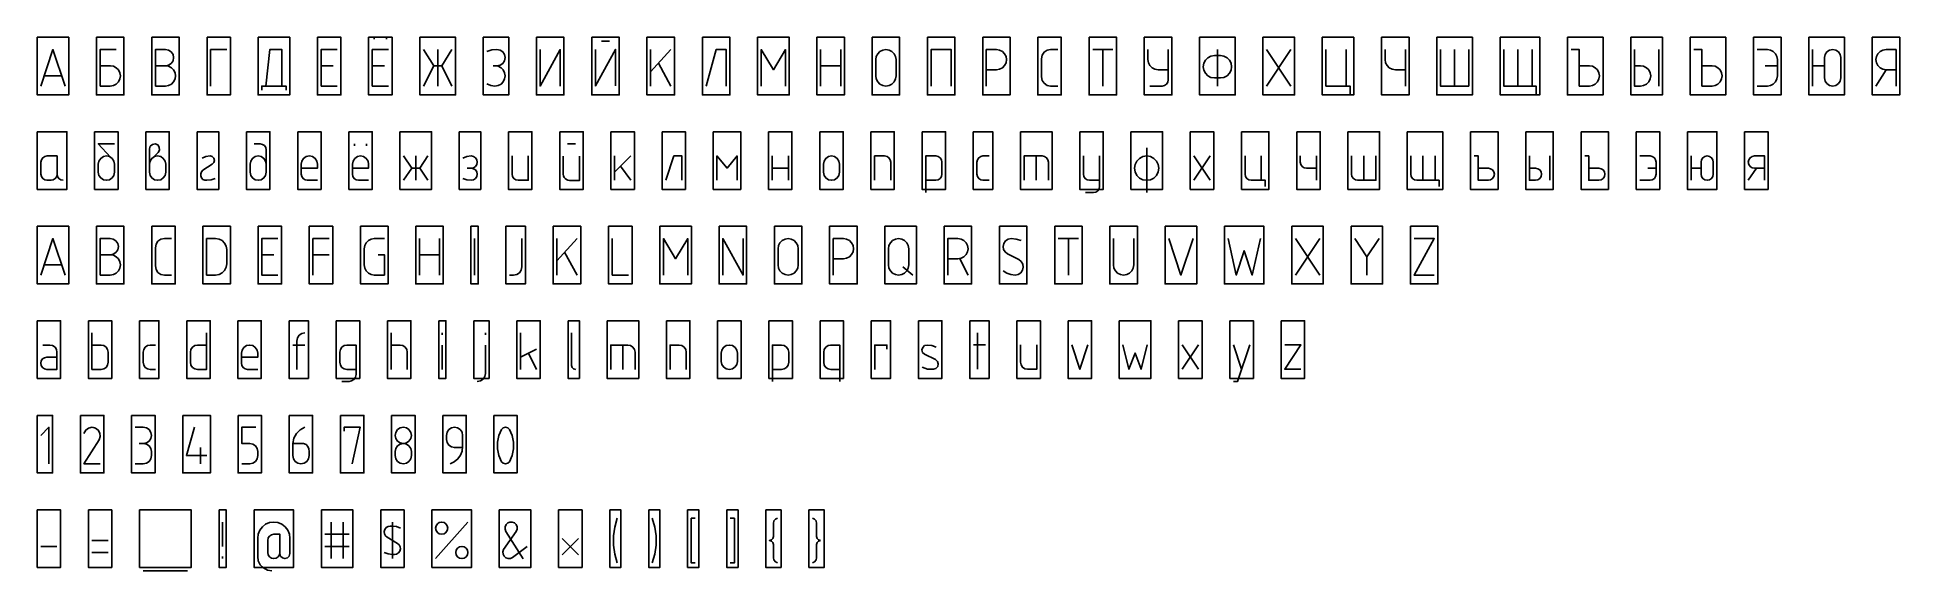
# Model space of a CAD drawing. Extents: x -1 to 355, y -93 to 9.
import ezdxf

# ---------------------------------------------------------------- set-up
doc = ezdxf.new("R2010")
doc.units = 0
doc.layers.get('0').update_dxf_attribs({"linetype": 'CONTINUOUS'})
for name, color, linetype in [('GOST_DIGIT', 3, 'CONTINUOUS'), ('GOST_FRAME', 4, 'CONTINUOUS'), ('GOST_LAT_LOW', 6, 'CONTINUOUS'), ('GOST_LAT_UP', 5, 'CONTINUOUS'), ('GOST_LOWER', 1, 'CONTINUOUS'), ('GOST_PUNCT', 2, 'CONTINUOUS'), ('GOST_UPPER', 7, 'CONTINUOUS')]:
    doc.layers.add(name, color=color, linetype=linetype)

# ---------------------------------------------------------------- blocks, each defined once
blk = doc.blocks.new('UP01')
for points in [[(0.6945, 1.691), (2.9941, 8.6652), (5.3189, 1.691)], [(1.4694, 3.6408), (4.544, 3.6408)]]:
    blk.add_lwpolyline(points)
blk = doc.blocks.new('UP02')
for points in [[(0.6944, 1.691), (0.6944, 8.6652), (3.794, 8.6652)], [(0.6944, 1.691), (2.6442, 1.691), (3.2441, 1.7909), (3.7691, 2.066), (4.194, 2.4909), (4.469, 3.0408), (4.5689, 3.6408), (4.469, 4.2408), (4.194, 4.7656), (3.7691, 5.1907), (3.2441, 5.4655), (2.6442, 5.5656), (0.6944, 5.5656)]]:
    blk.add_lwpolyline(points)
blk = doc.blocks.new('UP03')
for points in [[(0.6944, 1.691), (0.6944, 8.6652), (2.6193, 8.6652)], [(2.6193, 5.5656), (3.2191, 5.6905), (3.7192, 6.0155), (4.0691, 6.5155), (4.1692, 7.1153), (4.0691, 7.7153), (3.7192, 8.2154), (3.2191, 8.5403), (2.6193, 8.6652)], [(2.6193, 5.5656), (0.6944, 5.5656)], [(2.6193, 1.691), (3.2191, 1.7909), (3.7691, 2.066), (4.1941, 2.4909), (4.469, 3.0408), (4.5691, 3.6408), (4.469, 4.2408), (4.1941, 4.7656), (3.7691, 5.1907), (3.2191, 5.4655), (2.6193, 5.5656)], [(2.6193, 1.691), (0.6944, 1.691)]]:
    blk.add_lwpolyline(points)
blk = doc.blocks.new('UP04')
blk.add_lwpolyline([(0.6944, 1.691), (0.6944, 8.6652), (3.7692, 8.6652)])
blk = doc.blocks.new('UP05')
for points in [[(1.4692, 1.691), (2.2442, 8.6652), (4.5689, 8.6652), (4.5689, 1.691)], [(0.6945, 0.9161), (0.6945, 1.691), (5.3439, 1.691), (5.3439, 0.9161)]]:
    blk.add_lwpolyline(points)
blk = doc.blocks.new('UP06')
for points in [[(0.6945, 1.691), (0.6945, 8.6652), (3.7942, 8.6652)], [(0.6945, 5.5656), (3.0192, 5.5656)], [(0.6945, 1.691), (3.7942, 1.691)]]:
    blk.add_lwpolyline(points)
blk = doc.blocks.new('UP07')
for points in [[(1.0694, 10.615), (1.0694, 10.99)], [(3.3942, 10.99), (3.3942, 10.615)], [(3.7942, 1.691), (0.6945, 1.691), (0.6945, 8.6652), (3.7942, 8.6652)], [(3.0192, 5.5656), (0.6945, 5.5656)]]:
    blk.add_lwpolyline(points)
blk = doc.blocks.new('UP08')
for points in [[(0.6945, 1.691), (2.6442, 5.5656), (0.6945, 8.6652)], [(2.6442, 5.5656), (4.1941, 5.5656), (6.119, 8.6652)], [(3.4192, 1.691), (3.4192, 8.6652)], [(4.1941, 5.5656), (6.119, 1.691)]]:
    blk.add_lwpolyline(points)
blk = doc.blocks.new('UP09')
for points in [[(1.8693, 5.5656), (2.6191, 5.5656), (3.2191, 5.6905), (3.719, 6.0155), (4.0691, 6.5155), (4.169, 7.1153), (4.0691, 7.7153), (3.719, 8.2154), (3.2191, 8.5403), (2.6191, 8.6652), (1.6443, 8.5902), (0.6945, 8.2904)], [(0.6945, 2.0909), (1.4443, 1.7909), (2.2443, 1.691), (2.8441, 1.7909), (3.3941, 2.066), (3.8191, 2.4909), (4.094, 3.0408), (4.169, 3.6408), (4.094, 4.2408), (3.8191, 4.7656), (3.3941, 5.1907), (2.8441, 5.4655), (2.2443, 5.5656)]]:
    blk.add_lwpolyline(points)
blk = doc.blocks.new('UP10')
blk.add_lwpolyline([(0.6945, 8.6652), (0.6945, 1.691), (4.5691, 8.6652), (4.5691, 1.691)])
blk = doc.blocks.new('UP11')
for points in [[(0.6945, 8.6943), (0.6945, 1.7212), (4.5651, 8.6943), (4.5651, 1.7212)], [(1.8566, 10.2406), (3.4029, 10.2406)]]:
    blk.add_lwpolyline(points)
blk = doc.blocks.new('UP12')
for points in [[(0.6945, 1.691), (0.6945, 8.6652)], [(4.5691, 8.6652), (0.6945, 4.4157)], [(2.1944, 6.0655), (4.594, 1.691)]]:
    blk.add_lwpolyline(points)
blk = doc.blocks.new('UP13')
blk.add_lwpolyline([(0.6945, 1.691), (2.6442, 8.6652), (4.5691, 8.6652), (4.5691, 1.691)])
blk = doc.blocks.new('UP14')
blk.add_lwpolyline([(0.6944, 1.691), (0.6944, 8.6652), (3.0192, 4.7907), (5.344, 8.6652), (5.344, 1.691)])
blk = doc.blocks.new('UP15')
for points in [[(0.6944, 1.691), (0.6944, 8.6652)], [(4.544, 8.6652), (4.544, 1.691)], [(0.6944, 5.5656), (4.544, 5.5656)]]:
    blk.add_lwpolyline(points)
blk = doc.blocks.new('UP16')
for points in [[(4.5689, 6.7405), (4.469, 7.3403), (4.1941, 7.8653), (3.7691, 8.2904), (3.2441, 8.5653), (2.6442, 8.6652), (2.0443, 8.5653), (1.4943, 8.2904), (1.0694, 7.8653), (0.7944, 7.3403), (0.6944, 6.7405)], [(0.6944, 3.6408), (0.6944, 6.7405)], [(0.6944, 3.6408), (0.7944, 3.0408), (1.0694, 2.4909), (1.4943, 2.066), (2.0443, 1.7909), (2.6442, 1.691), (3.2441, 1.7909), (3.7691, 2.066), (4.1941, 2.4909), (4.469, 3.0408), (4.5689, 3.6408)], [(4.5689, 6.7405), (4.5689, 3.6408)]]:
    blk.add_lwpolyline(points)
blk = doc.blocks.new('UP17')
blk.add_lwpolyline([(0.6944, 1.691), (0.6944, 8.6652), (4.5691, 8.6652), (4.5691, 1.691)])
blk = doc.blocks.new('UP18')
for points in [[(0.6944, 1.691), (0.6944, 8.6652), (2.6191, 8.6652)], [(2.6191, 4.7907), (3.2191, 4.8907), (3.7691, 5.1657), (4.194, 5.5906), (4.469, 6.1405), (4.544, 6.7405), (4.469, 7.3403), (4.194, 7.8653), (3.7691, 8.2904), (3.2191, 8.5653), (2.6191, 8.6652)], [(2.6191, 4.7907), (0.6944, 4.7907)]]:
    blk.add_lwpolyline(points)
blk = doc.blocks.new('UP19')
for points in [[(2.4442, 8.6652), (1.7692, 8.5403), (1.2193, 8.1653), (0.8444, 7.5904), (0.6944, 6.9155)], [(2.4442, 8.6652), (3.794, 8.6652)], [(0.6944, 3.4407), (0.6944, 6.9155)], [(0.6944, 3.4407), (0.8444, 2.7659), (1.2193, 2.216), (1.7692, 1.816), (2.4442, 1.691)], [(3.794, 1.691), (2.4442, 1.691)]]:
    blk.add_lwpolyline(points)
blk = doc.blocks.new('UP20')
for points in [[(0.6944, 8.6652), (4.5691, 8.6652)], [(2.6193, 1.691), (2.6193, 8.6652)]]:
    blk.add_lwpolyline(points)
blk = doc.blocks.new('UP21')
for points in [[(0.6944, 6.7405), (0.6944, 8.6652)], [(1.0693, 1.691), (3.3941, 1.691), (3.8441, 1.7909), (4.2191, 2.0409), (4.469, 2.4159), (4.5689, 2.8659), (4.5689, 8.6652)], [(0.6944, 6.7405), (0.7944, 6.1405), (1.0693, 5.5906), (1.4943, 5.1657), (2.0192, 4.8907), (2.6191, 4.7907)], [(4.5689, 4.7907), (2.6191, 4.7907)]]:
    blk.add_lwpolyline(points)
blk = doc.blocks.new('UP22')
for points in [[(2.8441, 7.5154), (2.1692, 7.3904), (1.5943, 7.0904), (1.1193, 6.6155), (0.8193, 6.0406), (0.6944, 5.3656), (0.8193, 4.7157), (1.1193, 4.1157), (1.5943, 3.6408), (2.1692, 3.3408), (2.8441, 3.2409), (3.9941, 3.2409), (4.6439, 3.3408), (5.2439, 3.6408), (5.7189, 4.1157), (6.0189, 4.7157), (6.1188, 5.3656), (6.0189, 6.0406), (5.7189, 6.6155), (5.2439, 7.0904), (4.6439, 7.3904), (3.9941, 7.5154), (2.8441, 7.5154)], [(3.419, 1.691), (3.419, 8.6652)]]:
    blk.add_lwpolyline(points)
blk = doc.blocks.new('UP23')
for points in [[(0.6944, 8.6652), (5.3439, 1.691)], [(5.3439, 8.6652), (0.6944, 1.691)]]:
    blk.add_lwpolyline(points)
blk = doc.blocks.new('UP24')
for points in [[(0.6944, 8.6652), (0.6944, 1.691), (5.3189, 1.691), (5.3189, 0.1411)], [(4.5691, 1.691), (4.5691, 8.6652)]]:
    blk.add_lwpolyline(points)
blk = doc.blocks.new('UP25')
for points in [[(0.6945, 6.7405), (0.6945, 8.6652)], [(4.5691, 1.691), (4.5691, 8.6652)], [(0.6945, 6.7405), (0.7944, 6.1405), (1.0694, 5.5906), (1.4943, 5.1657), (2.0443, 4.8907), (2.6442, 4.7907)], [(4.5691, 4.7907), (2.6442, 4.7907)]]:
    blk.add_lwpolyline(points)
blk = doc.blocks.new('UP26')
for points in [[(0.6945, 8.6652), (0.6945, 1.691), (6.119, 1.691), (6.119, 8.6652)], [(3.3942, 8.6652), (3.3942, 1.691)]]:
    blk.add_lwpolyline(points)
blk = doc.blocks.new('UP27')
for points in [[(0.6945, 8.6652), (0.6945, 1.691), (6.0939, 1.691), (6.0939, 8.6652)], [(3.3941, 8.6652), (3.3941, 1.691)], [(6.0939, 1.691), (6.8688, 1.691), (6.8688, 0.1411)]]:
    blk.add_lwpolyline(points)
blk = doc.blocks.new('UP28')
blk.add_lwpolyline([(0.6945, 8.6652), (2.2442, 8.6652), (2.2442, 1.691), (4.194, 1.691), (4.769, 1.7909), (5.3189, 2.066), (5.7438, 2.4909), (6.0189, 3.0408), (6.1188, 3.6408), (6.0189, 4.2408), (5.7438, 4.7656), (5.3189, 5.1907), (4.769, 5.4655), (4.194, 5.5656), (2.2442, 5.5656)])
blk = doc.blocks.new('UP29')
for points in [[(0.6945, 8.6652), (0.6945, 1.691), (1.8444, 1.691), (2.4442, 1.7909), (2.9941, 2.066), (3.4192, 2.4909), (3.6941, 3.0408), (3.794, 3.6408), (3.6941, 4.2408), (3.4192, 4.7656), (2.9941, 5.1907), (2.4442, 5.4655), (1.8444, 5.5656), (0.6945, 5.5656)], [(5.3439, 1.691), (5.3439, 8.6652)]]:
    blk.add_lwpolyline(points)
blk = doc.blocks.new('UP30')
blk.add_lwpolyline([(0.6945, 8.6652), (2.2443, 8.6652), (2.2443, 1.691), (4.1941, 1.691), (4.7939, 1.7909), (5.3189, 2.066), (5.7438, 2.4909), (6.0189, 3.0408), (6.1188, 3.6408), (6.0189, 4.2408), (5.7438, 4.7656), (5.3189, 5.1907), (4.7939, 5.4655), (4.1941, 5.5656), (2.2443, 5.5656)])
blk = doc.blocks.new('UP31')
for points in [[(0.6945, 1.691), (2.6442, 1.691), (3.2191, 1.7909), (3.7691, 2.066), (4.1941, 2.4909), (4.469, 3.0408), (4.5691, 3.6408), (4.5691, 6.7405), (4.469, 7.3403), (4.1941, 7.8653), (3.7691, 8.2904), (3.2191, 8.5653), (2.6442, 8.6652), (0.6945, 8.6652)], [(2.2443, 5.5656), (4.5691, 5.5656)]]:
    blk.add_lwpolyline(points)
blk = doc.blocks.new('UP32')
for points in [[(0.6945, 1.691), (0.6945, 8.6652)], [(3.0192, 7.1153), (3.0192, 3.2409), (3.1192, 2.6409), (3.4692, 2.141), (3.9691, 1.816), (4.5691, 1.691), (5.144, 1.816), (5.644, 2.141), (5.9939, 2.6409), (6.119, 3.2409), (6.119, 7.1153), (5.9939, 7.7153), (5.644, 8.2154), (5.144, 8.5403), (4.5691, 8.6652), (3.9691, 8.5403), (3.4692, 8.2154), (3.1192, 7.7153), (3.0192, 7.1153)], [(0.6945, 5.5656), (3.0192, 5.5656)]]:
    blk.add_lwpolyline(points)
blk = doc.blocks.new('UP33')
for points in [[(2.6442, 8.6652), (2.0444, 8.5653), (1.4945, 8.2904), (1.0694, 7.8653), (0.7946, 7.3403), (0.6945, 6.7405), (0.7946, 6.1405), (1.0694, 5.5906), (1.4945, 5.1657), (2.0444, 4.8907), (2.6442, 4.7907)], [(2.6442, 8.6652), (4.5691, 8.6652), (4.5691, 1.691)], [(0.6945, 1.691), (2.6442, 4.7907)], [(4.5691, 4.7907), (2.6442, 4.7907)]]:
    blk.add_lwpolyline(points)
blk = doc.blocks.new('LO01')
for points in [[(3.794, 2.881), (3.794, 6.3806), (1.8693, 6.3806), (1.4193, 6.2806), (1.0443, 6.0307), (0.7944, 5.6557), (0.6945, 5.2057), (0.6945, 2.881), (0.7944, 2.4311), (1.0443, 2.0561), (1.4193, 1.8061), (1.8693, 1.7311), (2.6441, 1.7311), (3.0691, 1.8061), (3.4441, 2.0561), (3.719, 2.4311), (3.794, 2.881)], [(3.794, 2.881), (3.8941, 2.4311), (4.1441, 2.0561), (4.5191, 1.8061), (4.9689, 1.7311)]]:
    blk.add_lwpolyline(points)
blk = doc.blocks.new('LO02')
for points in [[(3.794, 8.7053), (0.6944, 8.7053), (3.0191, 6.1807)], [(3.794, 4.8308), (3.6941, 5.4057), (3.3442, 5.9056), (2.8441, 6.2557), (2.2443, 6.3806), (1.6693, 6.2557), (1.1694, 5.9056), (0.8193, 5.4057), (0.6944, 4.8308)], [(0.6944, 3.281), (0.6944, 4.8308)], [(3.794, 4.8308), (3.794, 3.281)], [(0.6944, 3.281), (0.8193, 2.681), (1.1694, 2.1811), (1.6693, 1.8311), (2.2443, 1.7311), (2.8441, 1.8311), (3.3442, 2.1811), (3.6941, 2.681), (3.794, 3.281)]]:
    blk.add_lwpolyline(points)
blk = doc.blocks.new('LO03')
for points in [[(2.3443, 7.0306), (2.6193, 7.5055), (2.5693, 8.0555), (2.2693, 8.4803), (1.7694, 8.6804), (1.2444, 8.6054), (0.8444, 8.2304), (0.6944, 7.7305)], [(0.6944, 3.281), (0.6944, 4.8308), (0.6944, 7.7305)], [(3.7942, 4.8308), (3.6691, 5.4057), (3.3442, 5.9056), (2.8443, 6.2557), (2.2443, 6.3806), (1.6443, 6.2557), (1.1444, 5.9056), (0.8195, 5.4057), (0.6944, 4.8308)], [(2.3443, 7.0306), (1.3694, 6.0807)], [(3.7942, 4.8308), (3.7942, 3.281)], [(0.6944, 3.281), (0.8195, 2.681), (1.1444, 2.1811), (1.6443, 1.8311), (2.2443, 1.7311), (2.8443, 1.8311), (3.3442, 2.1811), (3.6691, 2.681), (3.7942, 3.281)]]:
    blk.add_lwpolyline(points)
blk = doc.blocks.new('LO04')
for points in [[(2.8692, 4.8308), (1.1193, 3.6558), (0.8444, 3.356), (0.6944, 2.981), (0.6944, 2.5811), (0.8444, 2.2061), (1.1193, 1.9061), (1.4943, 1.7311), (1.8943, 1.7311), (2.6943, 1.8311), (3.4441, 2.1061)], [(2.4943, 6.3806), (1.6693, 6.3056), (0.9444, 5.9806)], [(2.8692, 4.8308), (3.1942, 5.1057), (3.3192, 5.5306), (3.1942, 5.9557), (2.8942, 6.2557), (2.4943, 6.3806)]]:
    blk.add_lwpolyline(points)
blk = doc.blocks.new('LO05')
for points in [[(1.4694, 8.7053), (2.6442, 8.7053)], [(3.7942, 7.5305), (3.6941, 7.9805), (3.4441, 8.3555), (3.0691, 8.6054), (2.6442, 8.7053)], [(3.7942, 7.5305), (3.7942, 4.8308)], [(3.7942, 4.8308), (3.6691, 5.4057), (3.3442, 5.9056), (2.8443, 6.2557), (2.2443, 6.3806), (1.6443, 6.2557), (1.1444, 5.9056), (0.8195, 5.4057), (0.6945, 4.8308)], [(0.6945, 3.281), (0.6945, 4.8308)], [(3.7942, 4.8308), (3.7942, 3.281)], [(0.6945, 3.281), (0.8195, 2.681), (1.1444, 2.1811), (1.6443, 1.8311), (2.2443, 1.7311), (2.8443, 1.8311), (3.3442, 2.1811), (3.6691, 2.681), (3.7942, 3.281)]]:
    blk.add_lwpolyline(points)
blk = doc.blocks.new('LO06')
for points in [[(3.7942, 4.8308), (3.6693, 5.4057), (3.3442, 5.9056), (2.8193, 6.2557), (2.2443, 6.3806), (1.6445, 6.2557), (1.1444, 5.9056), (0.8195, 5.4057), (0.6945, 4.8308)], [(0.6945, 2.881), (0.6945, 4.8308)], [(3.7942, 4.8308), (3.7942, 4.0559), (0.6945, 4.0559)], [(0.6945, 2.881), (0.7694, 2.4311), (1.0195, 2.0561), (1.4195, 1.8061), (1.8444, 1.7311)], [(3.7942, 1.7311), (1.8444, 1.7311)]]:
    blk.add_lwpolyline(points)
blk = doc.blocks.new('LO07')
for points in [[(1.0694, 8.3054), (1.0694, 8.7053)], [(3.3941, 8.7053), (3.3941, 8.3054)], [(3.7691, 4.8308), (3.6691, 5.4057), (3.3192, 5.9056), (2.8192, 6.2557), (2.2192, 6.3806), (1.6443, 6.2557), (1.1444, 5.9056), (0.7944, 5.4057), (0.6945, 4.8308)], [(0.6945, 2.881), (0.6945, 4.8308)], [(3.7691, 4.8308), (3.7691, 4.0559), (0.6945, 4.0559)], [(0.6945, 2.881), (0.7694, 2.4311), (1.0194, 2.0561), (1.3944, 1.8061), (1.8444, 1.7311)], [(3.7691, 1.7311), (1.8444, 1.7311)]]:
    blk.add_lwpolyline(points)
blk = doc.blocks.new('LO08')
for points in [[(0.6945, 1.7311), (2.2443, 4.0559), (0.6945, 6.3806)], [(2.2443, 4.0559), (3.7942, 4.0559), (5.344, 6.3806)], [(3.0192, 1.7311), (3.0192, 6.3806)], [(3.7942, 4.0559), (5.344, 1.7311)]]:
    blk.add_lwpolyline(points)
blk = doc.blocks.new('LO09')
for points in [[(0.6945, 2.1061), (1.4444, 1.8061), (2.2443, 1.7311), (2.6943, 1.8061), (3.0693, 2.0561), (3.3192, 2.4311), (3.3942, 2.881), (3.3192, 3.3309), (3.0693, 3.7059), (2.6943, 3.9558), (2.2443, 4.0559), (2.6943, 4.1309), (3.0693, 4.3809), (3.3192, 4.7558), (3.3942, 5.2057), (3.3192, 5.6557), (3.0693, 6.0307), (2.6943, 6.2806), (2.2443, 6.3806), (1.4444, 6.3056), (0.6945, 5.9806)], [(2.2443, 4.0559), (1.4694, 4.0559)]]:
    blk.add_lwpolyline(points)
blk = doc.blocks.new('LO10')
blk.add_lwpolyline([(0.6945, 6.3806), (0.6945, 2.881), (0.7944, 2.4311), (1.0443, 2.0561), (1.4193, 1.8061), (1.8693, 1.7311), (3.794, 1.7311), (3.794, 6.3806)])
blk = doc.blocks.new('LO11')
for points in [[(1.4726, 8.6943), (3.0189, 8.6943)], [(0.6945, 6.37), (0.6945, 2.8834), (0.7349, 2.5803), (0.8562, 2.2973), (1.0381, 2.0547), (1.2806, 1.8728), (1.5636, 1.7617), (1.8566, 1.7212), (3.7971, 1.7212), (3.7971, 6.37)]]:
    blk.add_lwpolyline(points)
blk = doc.blocks.new('LO12')
for points in [[(0.6945, 1.7311), (0.6945, 6.3806)], [(0.6945, 3.281), (3.7942, 6.3806)], [(1.8444, 4.4308), (3.7942, 1.7311)]]:
    blk.add_lwpolyline(points)
blk = doc.blocks.new('LO13')
blk.add_lwpolyline([(0.6945, 1.7311), (2.2442, 6.3806), (3.7691, 6.3806), (3.7691, 1.7311)])
blk = doc.blocks.new('LO14')
blk.add_lwpolyline([(0.6944, 1.7311), (0.6944, 6.3806), (2.6442, 4.0559), (4.5689, 6.3806), (4.5689, 1.7311)])
blk = doc.blocks.new('LO15')
for points in [[(0.6944, 1.7311), (0.6944, 6.3806)], [(0.6944, 4.0559), (3.7942, 4.0559)], [(3.7942, 6.3806), (3.7942, 1.7311)]]:
    blk.add_lwpolyline(points)
blk = doc.blocks.new('LO16')
for points in [[(3.794, 4.8308), (3.6691, 5.4057), (3.3442, 5.9056), (2.8192, 6.2557), (2.2442, 6.3806), (1.6443, 6.2557), (1.1443, 5.9056), (0.8193, 5.4057), (0.6944, 4.8308)], [(0.6944, 3.281), (0.6944, 4.8308)], [(3.794, 4.8308), (3.794, 3.281)], [(0.6944, 3.281), (0.8193, 2.681), (1.1443, 2.1811), (1.6443, 1.8311), (2.2442, 1.7311), (2.8192, 1.8311), (3.3442, 2.1811), (3.6691, 2.681), (3.794, 3.281)]]:
    blk.add_lwpolyline(points)
blk = doc.blocks.new('LO17')
for points in [[(0.6944, 1.7311), (0.6944, 6.3806), (2.6193, 6.3806)], [(3.7691, 5.2057), (3.6942, 5.6557), (3.4441, 6.0307), (3.0691, 6.2806), (2.6193, 6.3806)], [(3.7691, 5.2057), (3.7691, 1.7311)]]:
    blk.add_lwpolyline(points)
blk = doc.blocks.new('LO18')
for points in [[(0.6944, -0.5937), (0.6944, 6.3806), (2.6442, 6.3806)], [(3.7942, 5.2057), (3.7192, 5.6557), (3.4441, 6.0307), (3.0693, 6.2806), (2.6442, 6.3806)], [(3.7942, 5.2057), (3.7942, 2.881)], [(2.6442, 1.7311), (0.6944, 1.7311)], [(2.6442, 1.7311), (3.0693, 1.8061), (3.4441, 2.0561), (3.7192, 2.4311), (3.7942, 2.881)]]:
    blk.add_lwpolyline(points)
blk = doc.blocks.new('LO19')
blk.add_lwpolyline([(3.0191, 6.3806), (1.8442, 6.3806), (1.4193, 6.2806), (1.0443, 6.0307), (0.7944, 5.6557), (0.6944, 5.2057), (0.6944, 2.881), (0.7944, 2.4311), (1.0443, 2.0561), (1.4193, 1.8061), (1.8442, 1.7311), (3.0191, 1.7311)])
blk = doc.blocks.new('LO20')
for points in [[(0.6944, 1.7311), (0.6944, 6.3806), (4.1692, 6.3806)], [(3.0192, 1.7311), (3.0192, 6.3806)], [(5.344, 5.2057), (5.2439, 5.6557), (4.994, 6.0307), (4.619, 6.2806), (4.1692, 6.3806)], [(5.344, 5.2057), (5.344, 1.7311)]]:
    blk.add_lwpolyline(points)
blk = doc.blocks.new('LO21')
for points in [[(0.6944, 6.3806), (0.6944, 2.881), (0.7946, 2.4311), (1.0445, 2.0561), (1.4195, 1.8061), (1.8693, 1.7311), (3.7942, 1.7311)], [(3.7942, 6.3806), (3.7942, 0.5563)], [(2.6442, -0.5937), (3.0942, -0.5187), (3.4692, -0.2687), (3.7192, 0.1063), (3.7942, 0.5563)], [(2.6442, -0.5937), (1.0944, -0.5937)]]:
    blk.add_lwpolyline(points)
blk = doc.blocks.new('LO22')
for points in [[(3.0191, -0.5937), (3.0191, 7.9304)], [(5.3439, 4.0559), (5.219, 4.7558), (4.8939, 5.4057), (4.394, 5.9307), (3.7441, 6.2557), (3.0191, 6.3806), (2.2942, 6.2557), (1.6443, 5.9307), (1.1443, 5.4057), (0.8193, 4.7558), (0.6944, 4.0559), (0.8193, 3.3309), (1.1443, 2.681), (1.6443, 2.156), (2.2942, 1.8311), (3.0191, 1.7311), (3.7441, 1.8311), (4.394, 2.156), (4.8939, 2.681), (5.219, 3.3309), (5.3439, 4.0559)]]:
    blk.add_lwpolyline(points)
blk = doc.blocks.new('LO23')
for points in [[(0.6944, 1.7311), (3.7942, 6.3806)], [(0.6944, 6.3806), (3.7942, 1.7311)]]:
    blk.add_lwpolyline(points)
blk = doc.blocks.new('LO24')
for points in [[(0.6944, 6.3806), (0.6944, 2.881), (0.7694, 2.4311), (1.0195, 2.0561), (1.3944, 1.8061), (1.8444, 1.7311), (3.7692, 1.7311), (3.7692, 6.3806)], [(3.7692, 1.7311), (4.5442, 1.7311), (4.5442, 0.5563)]]:
    blk.add_lwpolyline(points)
blk = doc.blocks.new('LO25')
for points in [[(0.6944, 6.3806), (0.6944, 5.2057), (0.7944, 4.7558), (1.0443, 4.3809), (1.4193, 4.1309), (1.8693, 4.0559), (3.794, 4.0559)], [(3.794, 6.3806), (3.794, 1.7311)]]:
    blk.add_lwpolyline(points)
blk = doc.blocks.new('LO26')
for points in [[(0.6944, 6.3806), (0.6944, 2.881), (0.7694, 2.4311), (1.0443, 2.0561), (1.4193, 1.8061), (1.8444, 1.7311), (5.344, 1.7311), (5.344, 6.3806)], [(3.0192, 6.3806), (3.0192, 1.7311)]]:
    blk.add_lwpolyline(points)
blk = doc.blocks.new('LO27')
for points in [[(0.6945, 6.3806), (0.6945, 2.881), (0.7694, 2.4311), (1.0194, 2.0561), (1.3944, 1.8061), (1.8444, 1.7311), (5.3191, 1.7311), (5.3191, 6.3806)], [(2.9943, 6.3806), (2.9943, 1.7311)], [(5.3191, 1.7311), (6.0939, 1.7311), (6.0939, 0.5563)]]:
    blk.add_lwpolyline(points)
blk = doc.blocks.new('LO28')
blk.add_lwpolyline([(0.6945, 6.3806), (1.4694, 6.3806), (1.4694, 1.7311), (3.4192, 1.7311), (3.8442, 1.8061), (4.2191, 2.0561), (4.4692, 2.4311), (4.5691, 2.881), (4.4692, 3.3309), (4.2191, 3.7059), (3.8442, 3.9558), (3.4192, 4.0559), (1.4694, 4.0559)])
blk = doc.blocks.new('LO29')
for points in [[(0.6945, 6.3806), (0.6945, 1.7311), (1.8442, 1.7311), (2.2942, 1.8061), (2.6692, 2.0561), (2.9191, 2.4311), (3.0191, 2.881), (2.9191, 3.3309), (2.6692, 3.7059), (2.2942, 3.9558), (1.8442, 4.0559), (0.6945, 4.0559)], [(4.5689, 1.7311), (4.5689, 6.3806)]]:
    blk.add_lwpolyline(points)
blk = doc.blocks.new('LO30')
blk.add_lwpolyline([(0.6945, 6.3806), (1.4694, 6.3806), (1.4694, 1.7311), (3.3942, 1.7311), (3.8441, 1.8061), (4.2191, 2.0561), (4.469, 2.4311), (4.544, 2.881), (4.469, 3.3309), (4.2191, 3.7059), (3.8441, 3.9558), (3.3942, 4.0559), (1.4694, 4.0559)])
blk = doc.blocks.new('LO31')
for points in [[(0.6945, 1.7311), (2.6442, 1.7311), (3.0691, 1.8061), (3.4692, 2.0561), (3.7192, 2.4311), (3.7942, 2.881), (3.7942, 5.2057), (3.7192, 5.6557), (3.4692, 6.0307), (3.0691, 6.2806), (2.6442, 6.3806), (0.6945, 6.3806)], [(2.2443, 4.0559), (3.7942, 4.0559)]]:
    blk.add_lwpolyline(points)
blk = doc.blocks.new('LO32')
for points in [[(0.6945, 1.7311), (0.6945, 6.3806)], [(0.6945, 4.0559), (2.6191, 4.0559)], [(2.6191, 5.2057), (2.6191, 2.881), (2.7191, 2.4311), (2.9692, 2.0561), (3.344, 1.8061), (3.794, 1.7311), (4.244, 1.8061), (4.619, 2.0561), (4.8689, 2.4311), (4.9439, 2.881), (4.9439, 5.2057), (4.8689, 5.6557), (4.619, 6.0307), (4.244, 6.2806), (3.794, 6.3806), (3.344, 6.2806), (2.9692, 6.0307), (2.7191, 5.6557), (2.6191, 5.2057)]]:
    blk.add_lwpolyline(points)
blk = doc.blocks.new('LO33')
for points in [[(3.794, 1.7311), (3.794, 6.3806), (1.8693, 6.3806), (1.4193, 6.2806), (1.0443, 6.0307), (0.7944, 5.6557), (0.6945, 5.2057), (0.7944, 4.7558), (1.0443, 4.3809), (1.4193, 4.1309), (1.8693, 4.0559), (3.794, 4.0559)], [(0.6945, 1.7311), (2.2443, 4.0559)]]:
    blk.add_lwpolyline(points)
blk = doc.blocks.new('LU01')
for points in [[(0.6945, 1.6963), (2.9941, 8.6705), (5.3189, 1.6963)], [(4.6439, 3.621), (1.3693, 3.621)]]:
    blk.add_lwpolyline(points)
blk = doc.blocks.new('LU02')
for points in [[(2.6442, 5.5708), (3.2191, 5.6958), (3.719, 6.0207), (4.0691, 6.5206), (4.194, 7.1206), (4.0691, 7.7206), (3.719, 8.2205), (3.2191, 8.5454), (2.6442, 8.6705), (0.6944, 8.6705), (0.6944, 1.6963)], [(0.6944, 1.6963), (2.6442, 1.6963), (3.2441, 1.7962), (3.7691, 2.0713), (4.194, 2.4961), (4.469, 3.0211), (4.5689, 3.621), (4.469, 4.2209), (4.194, 4.7709), (3.7691, 5.1959), (3.2441, 5.4708), (2.6442, 5.5708), (0.6944, 5.5708)]]:
    blk.add_lwpolyline(points)
blk = doc.blocks.new('LU03')
for points in [[(2.4442, 8.6705), (1.7694, 8.5454), (1.1943, 8.1455), (0.8195, 7.5956), (0.6944, 6.9207)], [(2.4442, 8.6705), (3.7942, 8.6705)], [(0.6944, 3.446), (0.6944, 6.9207)], [(0.6944, 3.446), (0.8195, 2.771), (1.1943, 2.1961), (1.7694, 1.8212), (2.4442, 1.6963)], [(3.7942, 1.6963), (2.4442, 1.6963)]]:
    blk.add_lwpolyline(points)
blk = doc.blocks.new('LU04')
blk.add_lwpolyline([(0.6944, 1.6963), (2.4194, 1.6963), (3.0942, 1.7962), (3.6693, 2.0962), (4.1442, 2.5711), (4.4442, 3.1711), (4.5442, 3.821), (4.5442, 6.5457), (4.4442, 7.1956), (4.1442, 7.7956), (3.6693, 8.2705), (3.0942, 8.5705), (2.4194, 8.6705), (0.6944, 8.6705), (0.6944, 1.6963)])
blk = doc.blocks.new('LU05')
for points in [[(3.794, 1.6963), (0.6945, 1.6963), (0.6945, 8.6705), (3.794, 8.6705)], [(3.0191, 5.5708), (0.6945, 5.5708)]]:
    blk.add_lwpolyline(points)
blk = doc.blocks.new('LU06')
for points in [[(0.6945, 1.6963), (0.6945, 8.6705), (3.7942, 8.6705)], [(0.6945, 5.5708), (3.7942, 5.5708)]]:
    blk.add_lwpolyline(points)
blk = doc.blocks.new('LU07')
for points in [[(2.6193, 8.6705), (2.0193, 8.5705), (1.4945, 8.2955), (1.0694, 7.8706), (0.7946, 7.3207), (0.6945, 6.7207)], [(2.6193, 8.6705), (4.5691, 8.6705)], [(0.6945, 3.621), (0.6945, 6.7207)], [(0.6945, 3.621), (0.7946, 3.0211), (1.0694, 2.4961), (1.4945, 2.0713), (2.0193, 1.7962), (2.6193, 1.6963)], [(3.3942, 5.5708), (4.5691, 5.5708), (4.5691, 1.6963), (2.6193, 1.6963)]]:
    blk.add_lwpolyline(points)
blk = doc.blocks.new('LU08')
for points in [[(0.6945, 1.6963), (0.6945, 8.6705)], [(4.544, 8.6705), (4.544, 1.6963)], [(0.6945, 5.5708), (4.544, 5.5708)]]:
    blk.add_lwpolyline(points)
blk = doc.blocks.new('LU09')
blk.add_lwpolyline([(0.6945, 1.6963), (0.6945, 8.6705)])
blk = doc.blocks.new('LU10')
blk.add_lwpolyline([(0.6945, 1.6963), (1.4694, 1.6963), (2.0692, 1.8212), (2.5693, 2.1461), (2.8942, 2.6461), (3.0191, 3.2461), (3.0191, 8.6705)])
blk = doc.blocks.new('LU11')
for points in [[(0.6945, 1.6963), (0.6945, 8.6705)], [(4.5691, 8.6705), (0.6945, 4.3959)], [(2.1693, 6.0457), (4.594, 1.6963)]]:
    blk.add_lwpolyline(points)
blk = doc.blocks.new('LU12')
blk.add_lwpolyline([(0.6945, 8.6705), (0.6945, 1.6963), (3.7942, 1.6963)])
blk = doc.blocks.new('LU13')
blk.add_lwpolyline([(0.6945, 1.6963), (0.6945, 8.6705), (3.0192, 4.7958), (5.344, 8.6705), (5.344, 1.6963)])
blk = doc.blocks.new('LU14')
blk.add_lwpolyline([(0.6944, 1.6963), (0.6944, 8.6705), (4.5691, 1.6963), (4.5691, 8.6705)])
blk = doc.blocks.new('LU15')
for points in [[(4.5689, 6.7207), (4.469, 7.3207), (4.1941, 7.8706), (3.7691, 8.2955), (3.2191, 8.5705), (2.6442, 8.6705), (2.0443, 8.5705), (1.4943, 8.2955), (1.0694, 7.8706), (0.7944, 7.3207), (0.6944, 6.7207)], [(0.6944, 3.621), (0.6944, 6.7207)], [(0.6944, 3.621), (0.7944, 3.0211), (1.0694, 2.4961), (1.4943, 2.0713), (2.0443, 1.7962), (2.6442, 1.6963), (3.2191, 1.7962), (3.7691, 2.0713), (4.1941, 2.4961), (4.469, 3.0211), (4.5689, 3.621)], [(4.5689, 6.7207), (4.5689, 3.621)]]:
    blk.add_lwpolyline(points)
blk = doc.blocks.new('LU16')
for points in [[(0.6944, 1.6963), (0.6944, 8.6705), (2.6193, 8.6705)], [(2.6193, 4.7958), (3.2193, 4.8959), (3.7692, 5.1708), (4.1941, 5.5959), (4.4692, 6.1207), (4.5691, 6.7207), (4.4692, 7.3207), (4.1941, 7.8706), (3.7692, 8.2955), (3.2193, 8.5705), (2.6193, 8.6705)], [(2.6193, 4.7958), (0.6944, 4.7958)]]:
    blk.add_lwpolyline(points)
blk = doc.blocks.new('LU17')
for points in [[(4.544, 6.7207), (4.469, 7.3207), (4.194, 7.8706), (3.7441, 8.2955), (3.2191, 8.5705), (2.6191, 8.6705), (2.0193, 8.5705), (1.4692, 8.2955), (1.0443, 7.8706), (0.7694, 7.3207), (0.6944, 6.7207)], [(0.6944, 3.621), (0.6944, 6.7207)], [(0.6944, 3.621), (0.7694, 3.0211), (1.0443, 2.4961), (1.4692, 2.0713), (2.0193, 1.7962), (2.6191, 1.6963), (3.2191, 1.7962), (3.7441, 2.0713), (4.194, 2.4961), (4.469, 3.0211), (4.544, 3.621)], [(4.544, 6.7207), (4.544, 3.621)], [(3.3941, 3.2461), (5.3189, 1.6963)]]:
    blk.add_lwpolyline(points)
blk = doc.blocks.new('LU18')
for points in [[(0.6944, 1.6963), (0.6944, 8.6705), (2.6442, 8.6705)], [(2.6442, 4.7958), (3.2441, 4.8959), (3.7691, 5.1708), (4.194, 5.5959), (4.469, 6.1207), (4.5689, 6.7207), (4.469, 7.3207), (4.194, 7.8706), (3.7691, 8.2955), (3.2441, 8.5705), (2.6442, 8.6705)], [(2.6442, 4.7958), (0.6944, 4.7958)], [(3.0191, 4.7958), (4.5689, 1.6963)]]:
    blk.add_lwpolyline(points)
blk = doc.blocks.new('LU19')
for points in [[(4.169, 8.2705), (3.2191, 8.5705), (2.2443, 8.6705), (1.6693, 8.5454), (1.1694, 8.2205), (0.8195, 7.7456), (0.6944, 7.1707), (0.7694, 6.5956), (1.0694, 6.0957), (1.5444, 5.7208), (3.7192, 4.6458)], [(3.0192, 1.6963), (3.5941, 1.8212), (4.094, 2.1211), (4.4191, 2.6212), (4.5691, 3.1961), (4.469, 3.771), (4.169, 4.271), (3.7192, 4.6458)], [(0.6944, 2.4712), (1.4193, 2.0713), (2.1943, 1.7962), (3.0192, 1.6963)]]:
    blk.add_lwpolyline(points)
blk = doc.blocks.new('LU20')
for points in [[(0.6944, 8.6705), (4.5442, 8.6705)], [(2.6193, 1.6963), (2.6193, 8.6705)]]:
    blk.add_lwpolyline(points)
blk = doc.blocks.new('LU21')
blk.add_lwpolyline([(0.6944, 8.6705), (0.6944, 3.621), (0.7946, 3.0211), (1.0694, 2.4961), (1.4945, 2.0713), (2.0444, 1.7962), (2.6442, 1.6963), (3.2442, 1.7962), (3.7692, 2.0713), (4.1941, 2.4961), (4.4692, 3.0211), (4.5691, 3.621), (4.5691, 8.6705)])
blk = doc.blocks.new('LU22')
blk.add_lwpolyline([(0.6944, 8.6705), (3.0192, 1.6963), (5.3439, 8.6705)])
blk = doc.blocks.new('LU23')
blk.add_lwpolyline([(0.6944, 8.6705), (2.2443, 1.6963), (3.7691, 6.3457), (5.3189, 1.6963), (6.8688, 8.6705)])
blk = doc.blocks.new('LU24')
for points in [[(0.6944, 8.6705), (5.3439, 1.6963)], [(5.3439, 8.6705), (0.6944, 1.6963)]]:
    blk.add_lwpolyline(points)
blk = doc.blocks.new('LU25')
for points in [[(0.6944, 8.6705), (3.0192, 5.1708), (5.344, 8.6705)], [(3.0192, 5.1708), (3.0192, 1.6963)]]:
    blk.add_lwpolyline(points)
blk = doc.blocks.new('LU26')
blk.add_lwpolyline([(0.6945, 8.6705), (4.5691, 8.6705), (0.6945, 1.6963), (4.5691, 1.6963)])
blk = doc.blocks.new('LL01')
for points in [[(1.8442, 4.0361), (1.3944, 3.9611), (1.0194, 3.7111), (0.7694, 3.3362), (0.6945, 2.8862), (0.7694, 2.4362), (1.0194, 2.0613), (1.3944, 1.8112), (1.8442, 1.7113)], [(1.0693, 6.3609), (2.4193, 6.3609)], [(3.7691, 5.0109), (3.7691, 1.7113), (1.8442, 1.7113)], [(1.8442, 4.0361), (3.7691, 4.0361)], [(3.7691, 5.0109), (3.6691, 5.5359), (3.3941, 5.9609), (2.9441, 6.2608), (2.4193, 6.3609)]]:
    blk.add_lwpolyline(points)
blk = doc.blocks.new('LL02')
blk.add_lwpolyline([(0.6944, 8.6857), (0.6944, 1.7113), (2.4442, 1.7113), (2.9692, 1.8363), (3.3941, 2.1112), (3.6941, 2.5612), (3.794, 3.0862), (3.794, 5.0109), (3.6941, 5.5359), (3.3941, 5.9609), (2.9692, 6.2608), (2.4442, 6.3609), (0.6944, 6.3609)])
blk = doc.blocks.new('LL03')
for points in [[(2.0444, 6.3609), (1.5444, 6.2608), (1.0944, 5.9609), (0.7946, 5.5359), (0.6944, 5.0109)], [(0.6944, 3.0862), (0.6944, 5.0109)], [(2.0444, 6.3609), (3.0192, 6.3609)], [(0.6944, 3.0862), (0.7946, 2.5612), (1.0944, 2.1112), (1.5444, 1.8363), (2.0444, 1.7113)], [(3.0192, 1.7113), (2.0444, 1.7113)]]:
    blk.add_lwpolyline(points)
blk = doc.blocks.new('LL04')
for points in [[(3.794, 8.6857), (3.794, 1.7113), (2.0443, 1.7113)], [(2.0443, 6.3609), (1.5193, 6.2608), (1.0944, 5.9609), (0.7944, 5.5359), (0.6944, 5.0109)], [(0.6944, 3.0862), (0.6944, 5.0109)], [(2.0443, 6.3609), (3.794, 6.3609)], [(0.6944, 3.0862), (0.7944, 2.5612), (1.0944, 2.1112), (1.5193, 1.8363), (2.0443, 1.7113)]]:
    blk.add_lwpolyline(points)
blk = doc.blocks.new('LL05')
for points in [[(3.7692, 4.811), (3.6691, 5.411), (3.3192, 5.9109), (2.8192, 6.2608), (2.2194, 6.3609), (1.6443, 6.2608), (1.1444, 5.9109), (0.7946, 5.411), (0.6945, 4.811)], [(0.6945, 2.8862), (0.6945, 4.811)], [(3.7692, 4.811), (3.7692, 4.0361), (0.6945, 4.0361)], [(0.6945, 2.8862), (0.7694, 2.4362), (1.0194, 2.0613), (1.3944, 1.8112), (1.8444, 1.7113)], [(3.7692, 1.7113), (1.8444, 1.7113)]]:
    blk.add_lwpolyline(points)
blk = doc.blocks.new('LL06')
for points in [[(3.0192, 8.6857), (2.4193, 8.5856), (1.9194, 8.2357), (1.5944, 7.7356), (1.4694, 7.1358)], [(1.4694, 1.7113), (1.4694, 7.1358)], [(0.6945, 6.3609), (3.0192, 6.3609)]]:
    blk.add_lwpolyline(points)
blk = doc.blocks.new('LL07')
blk.add_lwpolyline([(1.0944, -0.6135), (2.4442, -0.6135), (2.9442, -0.4884), (3.3942, -0.2134), (3.6941, 0.2364), (3.7942, 0.7614), (3.7942, 6.3609), (2.0443, 6.3609), (1.5444, 6.2608), (1.0944, 5.9609), (0.7944, 5.5359), (0.6945, 5.0109), (0.6945, 3.0862), (0.7944, 2.5612), (1.0944, 2.1112), (1.5444, 1.8363), (2.0443, 1.7113), (3.7942, 1.7113)])
blk = doc.blocks.new('LL08')
for points in [[(0.6945, 1.7113), (0.6945, 8.6857)], [(0.6945, 6.3609), (2.4193, 6.3609)], [(3.7942, 5.0109), (3.6942, 5.5359), (3.3942, 5.9609), (2.9442, 6.2608), (2.4193, 6.3609)], [(3.7942, 5.0109), (3.7942, 1.7113)]]:
    blk.add_lwpolyline(points)
blk = doc.blocks.new('LL09')
for points in [[(0.6945, 8.3107), (0.6945, 8.6857)], [(0.6945, 1.7113), (0.6945, 6.3609)]]:
    blk.add_lwpolyline(points)
blk = doc.blocks.new('LL10')
for points in [[(2.2443, 8.3107), (2.2443, 8.6857)], [(0.6945, -0.6135), (1.2944, -0.4884), (1.7943, -0.1384), (2.1444, 0.3615), (2.2443, 0.9364), (2.2443, 6.3609)]]:
    blk.add_lwpolyline(points)
blk = doc.blocks.new('LL11')
for points in [[(0.6945, 1.7113), (0.6945, 8.6857)], [(3.7942, 5.5859), (0.6945, 4.0361)], [(2.2443, 4.811), (3.7942, 1.7113)]]:
    blk.add_lwpolyline(points)
blk = doc.blocks.new('LL12')
for points in [[(0.6945, 2.4862), (0.6945, 8.6857)], [(0.6945, 2.4862), (0.7946, 2.1112), (1.0694, 1.8363), (1.4694, 1.7113)]]:
    blk.add_lwpolyline(points)
blk = doc.blocks.new('LL13')
for points in [[(0.6945, 1.7113), (0.6945, 6.3609), (3.9691, 6.3609)], [(3.0192, 1.7113), (3.0192, 6.3609)], [(5.344, 5.0109), (5.219, 5.5359), (4.9441, 5.9609), (4.4941, 6.2608), (3.9691, 6.3609)], [(5.344, 5.0109), (5.344, 1.7113)]]:
    blk.add_lwpolyline(points)
blk = doc.blocks.new('LL14')
for points in [[(0.6945, 1.7113), (0.6945, 6.3609), (2.4442, 6.3609)], [(3.7942, 5.0109), (3.6941, 5.5359), (3.3942, 5.9609), (2.9692, 6.2608), (2.4442, 6.3609)], [(3.7942, 5.0109), (3.7942, 1.7113)]]:
    blk.add_lwpolyline(points)
blk = doc.blocks.new('LL15')
for points in [[(3.794, 4.811), (3.6691, 5.411), (3.344, 5.9109), (2.8441, 6.2608), (2.2442, 6.3609), (1.6443, 6.2608), (1.1443, 5.9109), (0.8193, 5.411), (0.6944, 4.811)], [(0.6944, 3.2612), (0.6944, 4.811)], [(3.794, 4.811), (3.794, 3.2612)], [(0.6944, 3.2612), (0.8193, 2.6863), (1.1443, 2.1862), (1.6443, 1.8363), (2.2442, 1.7113), (2.8441, 1.8363), (3.344, 2.1862), (3.6691, 2.6863), (3.794, 3.2612)]]:
    blk.add_lwpolyline(points)
blk = doc.blocks.new('LL16')
for points in [[(0.6944, -0.6135), (0.6944, 6.3609), (2.4442, 6.3609)], [(3.7942, 5.0109), (3.6941, 5.5359), (3.3942, 5.9609), (2.9442, 6.2608), (2.4442, 6.3609)], [(3.7942, 5.0109), (3.7942, 3.0862)], [(2.4442, 1.7113), (0.6944, 1.7113)], [(2.4442, 1.7113), (2.9442, 1.8363), (3.3942, 2.1112), (3.6941, 2.5612), (3.7942, 3.0862)]]:
    blk.add_lwpolyline(points)
blk = doc.blocks.new('LL17')
blk.add_lwpolyline([(3.7692, -0.6135), (3.7692, 6.3609), (2.0444, 6.3609), (1.5194, 6.2608), (1.0694, 5.9609), (0.7946, 5.5359), (0.6944, 5.0109), (0.6944, 3.0862), (0.7946, 2.5612), (1.0694, 2.1112), (1.5194, 1.8363), (2.0444, 1.7113), (3.7692, 1.7113)])
blk = doc.blocks.new('LL18')
blk.add_lwpolyline([(0.6944, 1.7113), (0.6944, 6.3609), (3.0191, 6.3609), (3.0191, 5.5859)])
blk = doc.blocks.new('LL19')
for points in [[(3.4192, 5.9859), (2.5693, 6.2608), (1.6944, 6.3609), (1.1943, 6.2608), (0.8444, 5.9358), (0.6944, 5.4359), (0.8193, 4.961), (1.1694, 4.611), (3.2941, 3.5861)], [(2.8692, 1.7364), (3.3691, 1.8862), (3.7192, 2.2612), (3.8191, 2.7613), (3.6691, 3.2362), (3.2941, 3.5861)], [(0.7443, 2.1363), (1.7694, 1.7863), (2.8692, 1.7364)]]:
    blk.add_lwpolyline(points)
blk = doc.blocks.new('LL20')
for points in [[(1.4694, 1.7364), (1.4694, 8.7106)], [(0.6944, 6.3858), (3.0192, 6.3858)]]:
    blk.add_lwpolyline(points)
blk = doc.blocks.new('LL21')
blk.add_lwpolyline([(0.6944, 6.3858), (0.6944, 3.0862), (0.8195, 2.5862), (1.0944, 2.1363), (1.5444, 1.8363), (2.0694, 1.7364), (3.7942, 1.7364), (3.7942, 6.3858)])
blk = doc.blocks.new('LL22')
blk.add_lwpolyline([(0.6944, 6.3858), (2.2442, 1.7364), (3.794, 6.3858)])
blk = doc.blocks.new('LL23')
blk.add_lwpolyline([(0.6944, 6.3858), (1.8444, 1.7364), (3.0192, 4.836), (4.1692, 1.7364), (5.344, 6.3858)])
blk = doc.blocks.new('LL24')
for points in [[(0.6944, 1.7364), (3.7942, 6.3858)], [(0.6944, 6.3858), (3.7942, 1.7364)]]:
    blk.add_lwpolyline(points)
blk = doc.blocks.new('LL25')
for points in [[(0.6944, -0.5884), (1.4692, -0.5884), (3.794, 6.3858)], [(0.6944, 6.3858), (2.2442, 1.7364)]]:
    blk.add_lwpolyline(points)
blk = doc.blocks.new('LL26')
blk.add_lwpolyline([(0.6944, 6.3858), (3.7942, 6.3858), (0.6944, 1.7364), (3.7942, 1.7364)])
blk = doc.blocks.new('DG01')
blk.add_lwpolyline([(2.2442, 1.7514), (2.2442, 8.7256), (0.6945, 7.1758)])
blk = doc.blocks.new('DG02')
for points in [[(2.2443, 8.7256), (1.5693, 8.5756), (1.0194, 8.1757), (0.6944, 7.5508)], [(3.5692, 6.351), (3.7942, 6.9759), (3.7441, 7.6258), (3.4192, 8.2008), (2.8942, 8.5756), (2.2443, 8.7256)], [(3.5692, 6.351), (0.6944, 1.7514), (3.7942, 1.7514)]]:
    blk.add_lwpolyline(points)
blk = doc.blocks.new('DG03')
for points in [[(0.6944, 8.7256), (2.2443, 8.7256)], [(2.2443, 5.6261), (2.8443, 5.726), (3.3442, 6.0759), (3.6691, 6.576), (3.7942, 7.1758), (3.6691, 7.7508), (3.3442, 8.2758), (2.8443, 8.6007), (2.2443, 8.7256)], [(2.2443, 5.6261), (1.4694, 5.6261)], [(3.7942, 4.0762), (3.6691, 4.676), (3.3442, 5.1761), (2.8443, 5.501), (2.2443, 5.6261)], [(3.7942, 4.0762), (3.7942, 3.3013)], [(2.2443, 1.7514), (0.6944, 1.7514)], [(2.2443, 1.7514), (2.8443, 1.8765), (3.3442, 2.2014), (3.6691, 2.7013), (3.7942, 3.3013)]]:
    blk.add_lwpolyline(points)
blk = doc.blocks.new('DG04')
for points in [[(2.2443, 8.7256), (0.6944, 3.3013), (4.5689, 3.3013)], [(3.3941, 4.8511), (3.3941, 1.7514)]]:
    blk.add_lwpolyline(points)
blk = doc.blocks.new('DG05')
blk.add_lwpolyline([(0.6945, 1.7514), (2.2194, 1.7514), (2.8192, 1.8765), (3.3192, 2.2014), (3.6691, 2.7013), (3.7692, 3.3013), (3.7692, 4.0762), (3.6691, 4.676), (3.3192, 5.1761), (2.8192, 5.501), (2.2194, 5.6261), (0.6945, 5.6261), (0.6945, 8.7256), (3.3942, 8.7256)])
blk = doc.blocks.new('DG06')
blk.add_lwpolyline([(3.0192, 8.7256), (2.1194, 8.2258), (1.3944, 7.5258), (0.9194, 6.6258), (0.6945, 5.6261), (0.6945, 3.3013), (0.8195, 2.7013), (1.1444, 2.2014), (1.6694, 1.8765), (2.2443, 1.7514), (2.8443, 1.8765), (3.3442, 2.2014), (3.6691, 2.7013), (3.7942, 3.3013), (3.7942, 4.0762), (3.7692, 4.5761), (3.5692, 5.0261), (3.2193, 5.4011), (2.7444, 5.601), (2.2443, 5.6261), (0.6945, 5.6261)])
blk = doc.blocks.new('DG07')
blk.add_lwpolyline([(2.2443, 1.7514), (3.7942, 8.7256), (0.6945, 8.7256), (0.6945, 7.9507)])
blk = doc.blocks.new('DG08')
for points in [[(3.7942, 7.1758), (3.6691, 7.7508), (3.3192, 8.2758), (2.8193, 8.6007), (2.2443, 8.7256), (1.6443, 8.6007), (1.1444, 8.2758), (0.7946, 7.7508), (0.6945, 7.1758), (0.7946, 6.576), (1.1444, 6.0759), (1.6443, 5.726), (2.2443, 5.6261), (2.8193, 5.726), (3.3192, 6.0759), (3.6691, 6.576), (3.7942, 7.1758)], [(3.7942, 4.0762), (3.6691, 4.676), (3.3192, 5.1761), (2.8193, 5.501), (2.2443, 5.6261), (1.6443, 5.501), (1.1444, 5.1761), (0.7946, 4.676), (0.6945, 4.0762)], [(0.6945, 3.3013), (0.6945, 4.0762)], [(3.7942, 4.0762), (3.7942, 3.3013)], [(0.6945, 3.3013), (0.7946, 2.7013), (1.1444, 2.2014), (1.6443, 1.8765), (2.2443, 1.7514), (2.8193, 1.8765), (3.3192, 2.2014), (3.6691, 2.7013), (3.7942, 3.3013)]]:
    blk.add_lwpolyline(points)
blk = doc.blocks.new('DG09')
blk.add_lwpolyline([(1.4193, 1.7514), (2.1943, 2.1264), (2.8692, 2.6764), (3.3691, 3.3763), (3.6691, 4.1762), (3.7691, 5.051), (3.7691, 7.1758), (3.6691, 7.7758), (3.3192, 8.2758), (2.8192, 8.6007), (2.2194, 8.7256), (1.6443, 8.6007), (1.1444, 8.2758), (0.7944, 7.7758), (0.6945, 7.1758), (0.6945, 6.401), (0.7944, 5.801), (1.1444, 5.301), (1.6443, 4.976), (2.2194, 4.8511), (3.7691, 4.8511)])
blk = doc.blocks.new('DG10')
for points in [[(1.4443, 8.3257), (0.9444, 7.1508), (0.6945, 5.876), (0.6945, 4.6012), (0.9444, 3.3262), (1.4443, 2.1264)], [(2.9941, 8.3257), (2.6692, 8.6257), (2.2192, 8.7256), (1.7943, 8.6257), (1.4443, 8.3257)], [(2.9941, 2.1264), (3.494, 3.3262), (3.7441, 4.6012), (3.7441, 5.876), (3.494, 7.1508), (2.9941, 8.3257)], [(1.4443, 2.1264), (1.7943, 1.8514), (2.2192, 1.7514), (2.6692, 1.8514), (2.9941, 2.1264)]]:
    blk.add_lwpolyline(points)
blk = doc.blocks.new('PN01')
blk.add_lwpolyline([(0.6945, 4.0259), (3.7691, 4.0259)])
blk = doc.blocks.new('PN02')
for points in [[(3.794, 5.1756), (0.6944, 5.1756)], [(0.6944, 2.851), (3.794, 2.851)]]:
    blk.add_lwpolyline(points)
blk = doc.blocks.new('PN03')
blk.add_lwpolyline([(0.6944, -0.6237), (9.1934, -0.6237)])
blk = doc.blocks.new('PN04')
for points in [[(0.6945, 4.0259), (0.6945, 8.6753)], [(0.6945, 1.7011), (0.6945, 2.0761)]]:
    blk.add_lwpolyline(points)
blk = doc.blocks.new('PN05')
for points in [[(6.8688, 5.5757), (6.7688, 6.3756), (6.4688, 7.1254), (5.969, 7.7504), (5.3189, 8.2504), (4.5691, 8.5753), (3.7692, 8.6753), (2.9692, 8.5753), (2.2194, 8.2504), (1.5944, 7.7504), (1.0944, 7.1254), (0.7944, 6.3756), (0.6945, 5.5757)], [(0.6945, 2.0761), (0.6945, 5.5757)], [(4.9441, 2.6759), (4.9441, 6.3506), (3.7692, 6.3506), (3.3442, 6.2505), (2.9692, 6.0006), (2.6943, 5.6256), (2.6193, 5.1756), (2.6193, 2.851), (2.6943, 2.4259), (2.9692, 2.026), (3.3442, 1.7761), (3.7692, 1.7011), (4.2191, 1.7761), (4.594, 2.026), (4.844, 2.4259), (4.9441, 2.851)], [(6.8688, 5.5757), (6.8688, 2.6759)], [(0.6945, 2.0761), (0.8195, 1.2511), (1.1945, 0.5012), (1.7943, -0.0987), (2.5443, -0.4987), (3.3942, -0.6237)], [(4.9441, 2.6759), (5.069, 2.176), (5.419, 1.8261), (5.9189, 1.7011), (6.3939, 1.8261), (6.7439, 2.176), (6.8688, 2.6759)]]:
    blk.add_lwpolyline(points)
blk = doc.blocks.new('PN06')
for points in [[(1.8693, 1.7011), (1.8693, 8.6753)], [(4.1692, 8.6753), (4.1692, 1.7011)], [(0.6945, 6.3506), (5.344, 6.3506)], [(5.344, 4.0259), (0.6945, 4.0259)]]:
    blk.add_lwpolyline(points)
blk = doc.blocks.new('PN07')
for points in [[(3.7942, 7.5004), (3.0442, 7.8004), (2.2443, 7.9004), (1.8444, 7.9004), (1.4195, 7.8254), (1.0694, 7.6005), (0.8195, 7.2505), (0.6945, 6.8505), (0.7445, 6.4255), (0.9445, 6.0507), (1.2695, 5.7756), (3.1942, 4.6007)], [(2.2443, 1.7011), (2.2443, 8.6753)], [(2.6193, 2.476), (3.0442, 2.551), (3.3942, 2.776), (3.6691, 3.1009), (3.7692, 3.5258), (3.7192, 3.9509), (3.5191, 4.3258), (3.1942, 4.6007)], [(0.6945, 2.851), (1.4444, 2.5759), (2.2443, 2.476)], [(2.6193, 2.476), (2.2443, 2.476)]]:
    blk.add_lwpolyline(points)
blk = doc.blocks.new('PN08')
for points in [[(0.6945, 1.7011), (6.8939, 8.6753)], [(3.0192, 7.5004), (2.9442, 7.9504), (2.6943, 8.3254), (2.3193, 8.5753), (1.8695, 8.6753), (1.4195, 8.5753), (1.0445, 8.3254), (0.7946, 7.9504), (0.6945, 7.5004), (0.7946, 7.0504), (1.0445, 6.6756), (1.4195, 6.4255), (1.8695, 6.3506), (2.3193, 6.4255), (2.6943, 6.6756), (2.9442, 7.0504), (3.0192, 7.5004)], [(6.8939, 2.851), (6.8189, 3.3008), (6.569, 3.6758), (6.194, 3.9258), (5.744, 4.0259), (5.294, 3.9258), (4.9191, 3.6758), (4.669, 3.3008), (4.5691, 2.851), (4.669, 2.4259), (4.9191, 2.026), (5.294, 1.7761), (5.744, 1.7011), (6.194, 1.7761), (6.569, 2.026), (6.8189, 2.4259), (6.8939, 2.851)]]:
    blk.add_lwpolyline(points)
blk = doc.blocks.new('PN09')
for points in [[(0.8195, 3.4009), (3.2191, 6.8755), (3.3942, 7.3005), (3.3942, 7.7504), (3.2191, 8.1754), (2.8942, 8.5003), (2.4693, 8.6503), (2.0193, 8.6503), (1.6194, 8.5003), (1.2944, 8.1754), (1.1195, 7.7504), (1.1195, 7.3005), (1.2695, 6.8755), (4.5691, 1.651)], [(5.344, 4.0259), (2.5443, 1.9261)], [(0.8195, 3.4009), (0.6945, 2.9759), (0.7445, 2.526), (0.9444, 2.126), (1.2695, 1.8511), (1.6944, 1.7011), (2.1444, 1.726), (2.5443, 1.9261)]]:
    blk.add_lwpolyline(points)
blk = doc.blocks.new('PN10')
for points in [[(0.6945, 2.4259), (3.7942, 5.5257)], [(0.6945, 5.5257), (3.7942, 2.4259)]]:
    blk.add_lwpolyline(points)
blk = doc.blocks.new('PN11')
blk.add_lwpolyline([(1.4195, 9.4003), (0.9444, 7.7254), (0.6945, 6.0256), (0.6945, 4.2758), (0.9444, 2.551), (1.4195, 0.8761)])
blk = doc.blocks.new('PN12')
blk.add_lwpolyline([(0.6945, 0.8761), (1.1945, 2.551), (1.4444, 4.2758), (1.4444, 6.0256), (1.1945, 7.7254), (0.6945, 9.4003)])
blk = doc.blocks.new('PN13')
blk.add_lwpolyline([(1.4694, 9.4003), (0.6945, 9.4003), (0.6945, 0.8761), (1.4694, 0.8761)])
blk = doc.blocks.new('PN14')
blk.add_lwpolyline([(0.6944, 9.4003), (1.4694, 9.4003), (1.4694, 0.8761), (0.6944, 0.8761)])
blk = doc.blocks.new('PN15')
for points in [[(1.4694, 1.8511), (1.4694, 4.3757), (1.3694, 4.7507), (1.0694, 5.0507), (0.6944, 5.1507), (1.0694, 5.2506), (1.3694, 5.5257), (1.4694, 5.9256), (1.4694, 8.4253)], [(2.2443, 9.4003), (1.8444, 9.2252), (1.5695, 8.8753), (1.4694, 8.4253)], [(1.4694, 1.8511), (1.5695, 1.426), (1.8444, 1.0761), (2.2443, 0.8761)]]:
    blk.add_lwpolyline(points)
blk = doc.blocks.new('PN16')
for points in [[(1.4694, 5.9256), (1.4694, 8.4253), (1.3694, 8.8753), (1.0944, 9.2252), (0.6944, 9.4003)], [(0.6944, 0.8761), (1.0944, 1.0761), (1.3694, 1.426), (1.4694, 1.8511), (1.4694, 4.3757)], [(1.4694, 5.9256), (1.5693, 5.5257), (1.8444, 5.2506), (2.2443, 5.1507)], [(2.2443, 5.1507), (1.8444, 5.0507), (1.5693, 4.7507), (1.4694, 4.3757)]]:
    blk.add_lwpolyline(points)

msp = doc.modelspace()

# ---------------------------------------------------------------- linework, layer by layer
at = {"layer": 'GOST_FRAME'}
for points in [[(-0.6945, 9.2788), (5.3189, 9.2788), (5.3189, -1.7212), (-0.6945, -1.7212)], [(10.6245, 9.2788), (15.8879, 9.2788), (15.8879, -1.7212), (10.6245, -1.7212)], [(21.1934, 9.2788), (26.457, 9.2788), (26.457, -1.7212), (21.1934, -1.7212)], [(31.7625, 9.2788), (36.2262, 9.2788), (36.2262, -1.7212), (31.7625, -1.7212)], [(41.5317, 9.2788), (47.5701, 9.2788), (47.5701, -1.7212), (41.5317, -1.7212)], [(52.8756, 9.2788), (57.3642, 9.2788), (57.3642, -1.7212), (52.8756, -1.7212)], [(62.6698, 9.2788), (67.1584, 9.2788), (67.1584, -1.7212), (62.6698, -1.7212)], [(72.464, 9.2788), (79.2774, 9.2788), (79.2774, -1.7212), (72.464, -1.7212)], [(84.5829, 9.2788), (89.4464, 9.2788), (89.4464, -1.7212), (84.5829, -1.7212)], [(94.7519, 9.2788), (100.0155, 9.2788), (100.0155, -1.7212), (94.7519, -1.7212)], [(105.321, 9.2788), (110.5806, 9.2788), (110.5806, -1.7212), (105.321, -1.7212)], [(115.8861, 9.2788), (121.1746, 9.2788), (121.1746, -1.7212), (115.8861, -1.7212)], [(126.4802, 9.2788), (131.7437, 9.2788), (131.7437, -1.7212), (126.4802, -1.7212)], [(137.0493, 9.2788), (143.0877, 9.2788), (143.0877, -1.7212), (137.0493, -1.7212)], [(148.3933, 9.2788), (153.6317, 9.2788), (153.6317, -1.7212), (148.3933, -1.7212)], [(158.9373, 9.2788), (164.2007, 9.2788), (164.2007, -1.7212), (158.9373, -1.7212)], [(169.5062, 9.2788), (174.7698, 9.2788), (174.7698, -1.7212), (169.5062, -1.7212)], [(180.0753, 9.2788), (185.3138, 9.2788), (185.3138, -1.7212), (180.0753, -1.7212)], [(190.6193, 9.2788), (195.1078, 9.2788), (195.1078, -1.7212), (190.6193, -1.7212)], [(200.4133, 9.2788), (205.6769, 9.2788), (205.6769, -1.7212), (200.4133, -1.7212)], [(210.9824, 9.2788), (216.2458, 9.2788), (216.2458, -1.7212), (210.9824, -1.7212)], [(221.5514, 9.2788), (228.3646, 9.2788), (228.3646, -1.7212), (221.5514, -1.7212)], [(233.6702, 9.2788), (239.7085, 9.2788), (239.7085, -1.7212), (233.6702, -1.7212)], [(245.0141, 9.2788), (251.0274, 9.2788), (251.0274, -1.7212), (245.0141, -1.7212)], [(256.333, 9.2788), (261.5965, 9.2788), (261.5965, -1.7212), (256.333, -1.7212)], [(266.9021, 9.2788), (273.7155, 9.2788), (273.7155, -1.7212), (266.9021, -1.7212)], [(279.0211, 9.2788), (286.5843, 9.2788), (286.5843, -1.7212), (279.0211, -1.7212)], [(291.8898, 9.2788), (298.7031, 9.2788), (298.7031, -1.7212), (291.8898, -1.7212)], [(304.0087, 9.2788), (310.047, 9.2788), (310.047, -1.7212), (304.0087, -1.7212)], [(315.3525, 9.2788), (322.1658, 9.2788), (322.1658, -1.7212), (315.3525, -1.7212)], [(327.4713, 9.2788), (332.7349, 9.2788), (332.7349, -1.7212), (327.4713, -1.7212)], [(338.0404, 9.2788), (344.8538, 9.2788), (344.8538, -1.7212), (338.0404, -1.7212)], [(350.1594, 9.2788), (355.4229, 9.2788), (355.4229, -1.7212), (350.1594, -1.7212)], [(-0.6945, -8.7756), (4.9689, -8.7756), (4.9689, -19.7756), (-0.6945, -19.7756)], [(10.2744, -8.7756), (14.7629, -8.7756), (14.7629, -19.7756), (10.2744, -19.7756)], [(20.0685, -8.7756), (24.5571, -8.7756), (24.5571, -19.7756), (20.0685, -19.7756)], [(29.8626, -8.7756), (34.0012, -8.7756), (34.0012, -19.7756), (29.8626, -19.7756)], [(39.3067, -8.7756), (43.7954, -8.7756), (43.7954, -19.7756), (39.3067, -19.7756)], [(49.1009, -8.7756), (53.5895, -8.7756), (53.5895, -19.7756), (49.1009, -19.7756)], [(58.8951, -8.7756), (63.3586, -8.7756), (63.3586, -19.7756), (58.8951, -19.7756)], [(68.6642, -8.7756), (74.7026, -8.7756), (74.7026, -19.7756), (68.6642, -19.7756)], [(80.0082, -8.7756), (84.0969, -8.7756), (84.0969, -19.7756), (80.0082, -19.7756)], [(89.4024, -8.7756), (93.8909, -8.7756), (93.8909, -19.7756), (89.4024, -19.7756)], [(99.1964, -8.7756), (103.688, -8.7756), (103.688, -19.7756), (99.1964, -19.7756)], [(108.9935, -8.7756), (113.4822, -8.7756), (113.4822, -19.7756), (108.9935, -19.7756)], [(118.7877, -8.7756), (123.2512, -8.7756), (123.2512, -19.7756), (118.7877, -19.7756)], [(128.5568, -8.7756), (133.8202, -8.7756), (133.8202, -19.7756), (128.5568, -19.7756)], [(139.1257, -8.7756), (143.6144, -8.7756), (143.6144, -19.7756), (139.1257, -19.7756)], [(148.9199, -8.7756), (153.4084, -8.7756), (153.4084, -19.7756), (148.9199, -19.7756)], [(158.7139, -8.7756), (163.1774, -8.7756), (163.1774, -19.7756), (158.7139, -19.7756)], [(168.483, -8.7756), (172.9716, -8.7756), (172.9716, -19.7756), (168.483, -19.7756)], [(178.2772, -8.7756), (181.9907, -8.7756), (181.9907, -19.7756), (178.2772, -19.7756)], [(187.2962, -8.7756), (193.3347, -8.7756), (193.3347, -19.7756), (187.2962, -19.7756)], [(198.6403, -8.7756), (203.1289, -8.7756), (203.1289, -19.7756), (198.6403, -19.7756)], [(208.4344, -8.7756), (214.4728, -8.7756), (214.4728, -19.7756), (208.4344, -19.7756)], [(219.7783, -8.7756), (224.2669, -8.7756), (224.2669, -19.7756), (219.7783, -19.7756)], [(229.5725, -8.7756), (234.8111, -8.7756), (234.8111, -19.7756), (229.5725, -19.7756)], [(240.1166, -8.7756), (244.6051, -8.7756), (244.6051, -19.7756), (240.1166, -19.7756)], [(249.9107, -8.7756), (255.9491, -8.7756), (255.9491, -19.7756), (249.9107, -19.7756)], [(261.2547, -8.7756), (268.043, -8.7756), (268.043, -19.7756), (261.2547, -19.7756)], [(273.3485, -8.7756), (278.6121, -8.7756), (278.6121, -19.7756), (273.3485, -19.7756)], [(283.9176, -8.7756), (289.181, -8.7756), (289.181, -19.7756), (283.9176, -19.7756)], [(294.4866, -8.7756), (299.725, -8.7756), (299.725, -19.7756), (294.4866, -19.7756)], [(305.0306, -8.7756), (309.5192, -8.7756), (309.5192, -19.7756), (305.0306, -19.7756)], [(314.8248, -8.7756), (320.4632, -8.7756), (320.4632, -19.7756), (314.8248, -19.7756)], [(325.7687, -8.7756), (330.2572, -8.7756), (330.2572, -19.7756), (325.7687, -19.7756)], [(-0.6945, -26.83), (5.3189, -26.83), (5.3189, -37.83), (-0.6945, -37.83)], [(10.6245, -26.83), (15.8879, -26.83), (15.8879, -37.83), (10.6245, -37.83)], [(21.1934, -26.83), (25.682, -26.83), (25.682, -37.83), (21.1934, -37.83)], [(30.9876, -26.83), (36.2262, -26.83), (36.2262, -37.83), (30.9876, -37.83)], [(41.5317, -26.83), (46.0202, -26.83), (46.0202, -37.83), (41.5317, -37.83)], [(51.3258, -26.83), (55.8144, -26.83), (55.8144, -37.83), (51.3258, -37.83)], [(61.1199, -26.83), (66.3835, -26.83), (66.3835, -37.83), (61.1199, -37.83)], [(71.689, -26.83), (76.9275, -26.83), (76.9275, -37.83), (71.689, -37.83)], [(82.233, -26.83), (83.6219, -26.83), (83.6219, -37.83), (82.233, -37.83)], [(88.9275, -26.83), (92.641, -26.83), (92.641, -37.83), (88.9275, -37.83)], [(97.9466, -26.83), (103.2351, -26.83), (103.2351, -37.83), (97.9466, -37.83)], [(108.5406, -26.83), (113.0292, -26.83), (113.0292, -37.83), (108.5406, -37.83)], [(118.3348, -26.83), (124.3733, -26.83), (124.3733, -37.83), (118.3348, -37.83)], [(129.6788, -26.83), (134.9424, -26.83), (134.9424, -37.83), (129.6788, -37.83)], [(140.2479, -26.83), (145.5113, -26.83), (145.5113, -37.83), (140.2479, -37.83)], [(150.8169, -26.83), (156.0804, -26.83), (156.0804, -37.83), (150.8169, -37.83)], [(161.386, -26.83), (167.3993, -26.83), (167.3993, -37.83), (161.386, -37.83)], [(172.7049, -26.83), (177.9683, -26.83), (177.9683, -37.83), (172.7049, -37.83)], [(183.2738, -26.83), (188.5374, -26.83), (188.5374, -37.83), (183.2738, -37.83)], [(193.8429, -26.83), (199.0815, -26.83), (199.0815, -37.83), (193.8429, -37.83)], [(204.3871, -26.83), (209.6506, -26.83), (209.6506, -37.83), (204.3871, -37.83)], [(214.9562, -26.83), (220.9945, -26.83), (220.9945, -37.83), (214.9562, -37.83)], [(226.3001, -26.83), (233.8633, -26.83), (233.8633, -37.83), (226.3001, -37.83)], [(239.1689, -26.83), (245.2072, -26.83), (245.2072, -37.83), (239.1689, -37.83)], [(250.5127, -26.83), (256.5512, -26.83), (256.5512, -37.83), (250.5127, -37.83)], [(261.8568, -26.83), (267.1203, -26.83), (267.1203, -37.83), (261.8568, -37.83)], [(-0.6945, -44.8844), (3.7691, -44.8844), (3.7691, -55.8844), (-0.6945, -55.8844)], [(9.0746, -44.8844), (13.5631, -44.8844), (13.5631, -55.8844), (9.0746, -55.8844)], [(18.8686, -44.8844), (22.5823, -44.8844), (22.5823, -55.8844), (18.8686, -55.8844)], [(27.8879, -44.8844), (32.3763, -44.8844), (32.3763, -55.8844), (27.8879, -55.8844)], [(37.6819, -44.8844), (42.1456, -44.8844), (42.1456, -55.8844), (37.6819, -55.8844)], [(47.4511, -44.8844), (51.1648, -44.8844), (51.1648, -55.8844), (47.4511, -55.8844)], [(56.4704, -44.8844), (60.959, -44.8844), (60.959, -55.8844), (56.4704, -55.8844)], [(66.2645, -44.8844), (70.7531, -44.8844), (70.7531, -55.8844), (66.2645, -55.8844)], [(76.0587, -44.8844), (77.4476, -44.8844), (77.4476, -55.8844), (76.0587, -55.8844)], [(82.7531, -44.8844), (85.6919, -44.8844), (85.6919, -55.8844), (82.7531, -55.8844)], [(90.9975, -44.8844), (95.4861, -44.8844), (95.4861, -55.8844), (90.9975, -55.8844)], [(100.7916, -44.8844), (102.9555, -44.8844), (102.9555, -55.8844), (100.7916, -55.8844)], [(108.261, -44.8844), (114.2995, -44.8844), (114.2995, -55.8844), (108.261, -55.8844)], [(119.605, -44.8844), (124.0937, -44.8844), (124.0937, -55.8844), (119.605, -55.8844)], [(129.3992, -44.8844), (133.8877, -44.8844), (133.8877, -55.8844), (129.3992, -55.8844)], [(139.1932, -44.8844), (143.6818, -44.8844), (143.6818, -55.8844), (139.1932, -55.8844)], [(148.9874, -44.8844), (153.4511, -44.8844), (153.4511, -55.8844), (148.9874, -55.8844)], [(158.7566, -44.8844), (162.4702, -44.8844), (162.4702, -55.8844), (158.7566, -55.8844)], [(167.7757, -44.8844), (172.2893, -44.8844), (172.2893, -55.8844), (167.7757, -55.8844)], [(177.5948, -44.8844), (181.3085, -44.8844), (181.3085, -55.8844), (177.5948, -55.8844)], [(186.6141, -44.8844), (191.1027, -44.8844), (191.1027, -55.8844), (186.6141, -55.8844)], [(196.4082, -44.8844), (200.8967, -44.8844), (200.8967, -55.8844), (196.4082, -55.8844)], [(206.2022, -44.8844), (212.2407, -44.8844), (212.2407, -55.8844), (206.2022, -55.8844)], [(217.5463, -44.8844), (222.0349, -44.8844), (222.0349, -55.8844), (217.5463, -55.8844)], [(227.3404, -44.8844), (231.8289, -44.8844), (231.8289, -55.8844), (227.3404, -55.8844)], [(237.1345, -44.8844), (241.6231, -44.8844), (241.6231, -55.8844), (237.1345, -55.8844)], [(-0.6945, -62.9388), (2.2442, -62.9388), (2.2442, -73.9388), (-0.6945, -73.9388)], [(7.5497, -62.9388), (12.0383, -62.9388), (12.0383, -73.9388), (7.5497, -73.9388)], [(17.3439, -62.9388), (21.8325, -62.9388), (21.8325, -73.9388), (17.3439, -73.9388)], [(27.138, -62.9388), (32.4014, -62.9388), (32.4014, -73.9388), (27.138, -73.9388)], [(37.707, -62.9388), (42.1707, -62.9388), (42.1707, -73.9388), (37.707, -73.9388)], [(47.4762, -62.9388), (51.9648, -62.9388), (51.9648, -73.9388), (47.4762, -73.9388)], [(57.2704, -62.9388), (61.759, -62.9388), (61.759, -73.9388), (57.2704, -73.9388)], [(67.0646, -62.9388), (71.5532, -62.9388), (71.5532, -73.9388), (67.0646, -73.9388)], [(76.8587, -62.9388), (81.3222, -62.9388), (81.3222, -73.9388), (76.8587, -73.9388)], [(86.6278, -62.9388), (91.0664, -62.9388), (91.0664, -73.9388), (86.6278, -73.9388)], [(-0.6945, -80.9932), (3.7691, -80.9932), (3.7691, -91.9932), (-0.6945, -91.9932)], [(9.0746, -80.9932), (13.5631, -80.9932), (13.5631, -91.9932), (9.0746, -91.9932)], [(18.8686, -80.9932), (28.7565, -80.9932), (28.7565, -91.9932), (18.8686, -91.9932)], [(34.0621, -80.9932), (35.451, -80.9932), (35.451, -91.9932), (34.0621, -91.9932)], [(40.7565, -80.9932), (48.3197, -80.9932), (48.3197, -91.9932), (40.7565, -91.9932)], [(53.6253, -80.9932), (59.6638, -80.9932), (59.6638, -91.9932), (53.6253, -91.9932)], [(64.9693, -80.9932), (69.4579, -80.9932), (69.4579, -91.9932), (64.9693, -91.9932)], [(74.7635, -80.9932), (82.3518, -80.9932), (82.3518, -91.9932), (74.7635, -91.9932)], [(87.6574, -80.9932), (93.6959, -80.9932), (93.6959, -91.9932), (87.6574, -91.9932)], [(99.0014, -80.9932), (103.49, -80.9932), (103.49, -91.9932), (99.0014, -91.9932)], [(108.7956, -80.9932), (110.9095, -80.9932), (110.9095, -91.9932), (108.7956, -91.9932)], [(116.2151, -80.9932), (118.354, -80.9932), (118.354, -91.9932), (116.2151, -91.9932)], [(123.6595, -80.9932), (125.8233, -80.9932), (125.8233, -91.9932), (123.6595, -91.9932)], [(131.1289, -80.9932), (133.2927, -80.9932), (133.2927, -91.9932), (131.1289, -91.9932)], [(138.5983, -80.9932), (141.537, -80.9932), (141.537, -91.9932), (138.5983, -91.9932)], [(146.8426, -80.9932), (149.7813, -80.9932), (149.7813, -91.9932), (146.8426, -91.9932)]]:
    msp.add_lwpolyline(points, close=True, dxfattribs=at)

# ---------------------------------------------------------------- block references
at = {"layer": 'GOST_DIGIT'}
for name, p in [('DG01', (-0.6945, -73.9388)), ('DG02', (7.5497, -73.9388)), ('DG03', (17.3439, -73.9388)), ('DG04', (27.138, -73.9388)), ('DG05', (37.707, -73.9388)), ('DG06', (47.4762, -73.9388)), ('DG07', (57.2704, -73.9388)), ('DG08', (67.0646, -73.9388)), ('DG09', (76.8587, -73.9388)), ('DG10', (86.6278, -73.9388))]:
    msp.add_blockref(name, p, dxfattribs=at)
at = {"layer": 'GOST_LAT_LOW'}
for name, p in [('LL01', (-0.6945, -55.8844)), ('LL02', (9.0746, -55.8844)), ('LL03', (18.8686, -55.8844)), ('LL04', (27.8879, -55.8844)), ('LL05', (37.6819, -55.8844)), ('LL06', (47.4511, -55.8844)), ('LL07', (56.4704, -55.8844)), ('LL08', (66.2645, -55.8844)), ('LL09', (76.0587, -55.8844)), ('LL10', (82.7531, -55.8844)), ('LL11', (90.9975, -55.8844)), ('LL12', (100.7916, -55.8844)), ('LL13', (108.261, -55.8844)), ('LL14', (119.605, -55.8844)), ('LL15', (129.3992, -55.8844)), ('LL16', (139.1932, -55.8844)), ('LL17', (148.9874, -55.8844)), ('LL18', (158.7566, -55.8844)), ('LL19', (167.7757, -55.8844)), ('LL20', (177.5948, -55.8844)), ('LL21', (186.6141, -55.8844)), ('LL22', (196.4082, -55.8844)), ('LL23', (206.2022, -55.8844)), ('LL24', (217.5463, -55.8844)), ('LL25', (227.3404, -55.8844)), ('LL26', (237.1345, -55.8844))]:
    msp.add_blockref(name, p, dxfattribs=at)
at = {"layer": 'GOST_LAT_UP'}
for name, p in [('LU01', (-0.6945, -37.83)), ('LU02', (10.6245, -37.83)), ('LU03', (21.1934, -37.83)), ('LU04', (30.9876, -37.83)), ('LU05', (41.5317, -37.83)), ('LU06', (51.3258, -37.83)), ('LU07', (61.1199, -37.83)), ('LU08', (71.689, -37.83)), ('LU09', (82.233, -37.83)), ('LU10', (88.9275, -37.83)), ('LU11', (97.9466, -37.83)), ('LU12', (108.5406, -37.83)), ('LU13', (118.3348, -37.83)), ('LU14', (129.6788, -37.83)), ('LU15', (140.2479, -37.83)), ('LU16', (150.8169, -37.83)), ('LU17', (161.386, -37.83)), ('LU18', (172.7049, -37.83)), ('LU19', (183.2738, -37.83)), ('LU20', (193.8429, -37.83)), ('LU21', (204.3871, -37.83)), ('LU22', (214.9562, -37.83)), ('LU23', (226.3001, -37.83)), ('LU24', (239.1689, -37.83)), ('LU25', (250.5127, -37.83)), ('LU26', (261.8568, -37.83))]:
    msp.add_blockref(name, p, dxfattribs=at)
at = {"layer": 'GOST_LOWER'}
for name, p in [('LO01', (-0.6945, -19.7756)), ('LO02', (10.2744, -19.7756)), ('LO03', (20.0685, -19.7756)), ('LO04', (29.8626, -19.7756)), ('LO05', (39.3067, -19.7756)), ('LO06', (49.1009, -19.7756)), ('LO07', (58.8951, -19.7756)), ('LO08', (68.6642, -19.7756)), ('LO09', (80.0082, -19.7756)), ('LO10', (89.4024, -19.7756)), ('LO11', (99.1964, -19.7756)), ('LO12', (108.9935, -19.7756)), ('LO13', (118.7877, -19.7756)), ('LO14', (128.5568, -19.7756)), ('LO15', (139.1257, -19.7756)), ('LO16', (148.9199, -19.7756)), ('LO17', (158.7139, -19.7756)), ('LO18', (168.483, -19.7756)), ('LO19', (178.2772, -19.7756)), ('LO20', (187.2962, -19.7756)), ('LO21', (198.6403, -19.7756)), ('LO22', (208.4344, -19.7756)), ('LO23', (219.7783, -19.7756)), ('LO24', (229.5725, -19.7756)), ('LO25', (240.1166, -19.7756)), ('LO26', (249.9107, -19.7756)), ('LO27', (261.2547, -19.7756)), ('LO28', (273.3485, -19.7756)), ('LO29', (283.9176, -19.7756)), ('LO30', (294.4866, -19.7756)), ('LO31', (305.0306, -19.7756)), ('LO32', (314.8248, -19.7756)), ('LO33', (325.7687, -19.7756))]:
    msp.add_blockref(name, p, dxfattribs=at)
at = {"layer": 'GOST_PUNCT'}
for name, p in [('PN04', (34.0621, -91.9932)), ('PN05', (40.7565, -91.9932)), ('PN06', (53.6253, -91.9932)), ('PN07', (64.9693, -91.9932)), ('PN08', (74.7635, -91.9932)), ('PN09', (87.6574, -91.9932)), ('PN11', (108.7956, -91.9932)), ('PN12', (116.2151, -91.9932)), ('PN13', (123.6595, -91.9932)), ('PN14', (131.1289, -91.9932)), ('PN15', (138.5983, -91.9932)), ('PN16', (146.8426, -91.9932)), ('PN01', (-0.6945, -91.9932)), ('PN02', (9.0746, -91.9932)), ('PN10', (99.0014, -91.9932)), ('PN03', (18.8686, -91.9932))]:
    msp.add_blockref(name, p, dxfattribs=at)
at = {"layer": 'GOST_UPPER'}
for name, p in [('UP07', (62.6698, -1.7212)), ('UP11', (105.321, -1.7212)), ('UP01', (-0.6945, -1.7212)), ('UP02', (10.6245, -1.7212)), ('UP03', (21.1934, -1.7212)), ('UP04', (31.7625, -1.7212)), ('UP05', (41.5317, -1.7212)), ('UP06', (52.8756, -1.7212)), ('UP08', (72.464, -1.7212)), ('UP09', (84.5829, -1.7212)), ('UP10', (94.7519, -1.7212)), ('UP12', (115.8861, -1.7212)), ('UP13', (126.4802, -1.7212)), ('UP14', (137.0493, -1.7212)), ('UP15', (148.3933, -1.7212)), ('UP16', (158.9373, -1.7212)), ('UP17', (169.5062, -1.7212)), ('UP18', (180.0753, -1.7212)), ('UP19', (190.6193, -1.7212)), ('UP20', (200.4133, -1.7212)), ('UP21', (210.9824, -1.7212)), ('UP22', (221.5514, -1.7212)), ('UP23', (233.6702, -1.7212)), ('UP24', (245.0141, -1.7212)), ('UP25', (256.333, -1.7212)), ('UP26', (266.9021, -1.7212)), ('UP27', (279.0211, -1.7212)), ('UP28', (291.8898, -1.7212)), ('UP29', (304.0087, -1.7212)), ('UP30', (315.3525, -1.7212)), ('UP31', (327.4713, -1.7212)), ('UP32', (338.0404, -1.7212)), ('UP33', (350.1594, -1.7212))]:
    msp.add_blockref(name, p, dxfattribs=at)

doc.saveas('drawing.dxf')
